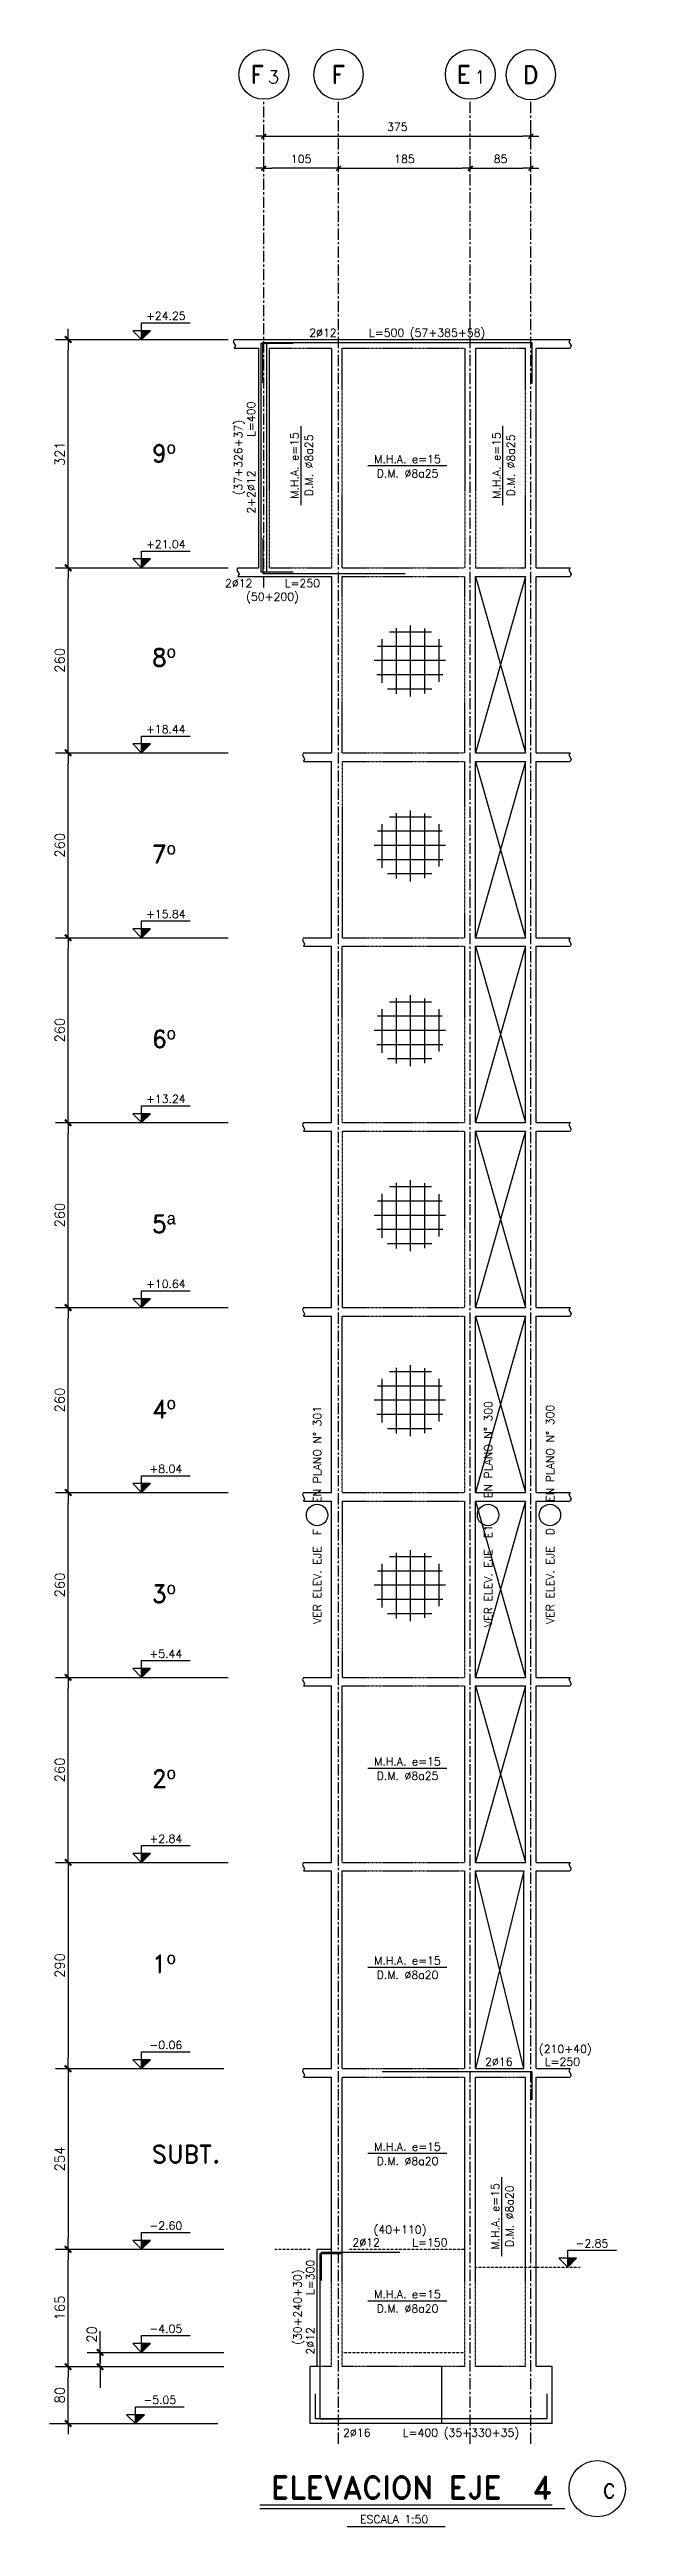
# Model space of a CAD drawing. Header units: millimetres. Extents: x 7459 to 12214, y -1151 to 2331.
# Drawn here: x 7459 to 8267, y -1151 to 2331 of the extents above; entities that cross this region are included whole.
import ezdxf
from ezdxf.enums import TextEntityAlignment as Align

# ---------------------------------------------------------------- set-up
doc = ezdxf.new("R2010")
doc.units = ezdxf.units.MM
doc.header["$LTSCALE"] = 0.5
doc.linetypes.add('CENTER', pattern=[50.8, 31.75, -6.35, 6.35, -6.35])
doc.linetypes.add('DASHED', pattern=[0.75, 0.5, -0.25])
for name, color, linetype in [('A-LINEA 015', 6, 'Continuous'), ('CONTORNOS', 3, 'Continuous'), ('COTAS', 5, 'Continuous'), ('COTAS1', 2, 'Continuous'), ('Cotas2', 1, 'Continuous'), ('EJES', 1, 'CENTER'), ('fe', 7, 'Continuous'), ('NIVELES', 3, 'Continuous'), ('RADIER', 1, 'DASHED'), ('SEGMENTOS1', 2, 'DASHED'), ('TEXTOS-SM', 3, 'Continuous'), ('TEXTOS1', 9, 'Continuous'), ('textos2', 2, 'Continuous'), ('VANOS', 1, 'Continuous')]:
    doc.layers.add(name, color=color, linetype=linetype)
doc.styles.add('ROMAND', font='romand')
doc.styles.add('ROMANS', font='romans')
doc.styles.add('ROMANS0', font='romans.shx')
doc.styles.add('SIETE50', font='ROMAND.SHX', dxfattribs={"height": 31.5})
doc.dimstyles.new('ING-50', dxfattribs={"dimscale": 5, "dimtxt": 2.25, "dimasz": 2.25, "dimexe": 3, "dimexo": 0, "dimgap": 1.5, "dimtad": 1, "dimdec": 1, "dimzin": 12, "dimdsep": 46, "dimtxsty": 'ROMANS', "dimblk1": 'TICK1', "dimblk2": 'TICK1', "dimsah": 1, "dimcen": 0.09, "dimclrd": 2, "dimclre": 1, "dimclrt": 3, "dimadec": 1, "dimazin": 3, "dimtfac": 1, "dimtdec": 1, "dimtix": 1, "dimtmove": 2, "dimatfit": 3, "dimfxl": 3, "dimtolj": 1, "dimtzin": 12, "dimarcsym": 0})
doc.dimstyles.new('ING50', dxfattribs={"dimscale": 50, "dimtxt": 0.27, "dimasz": 0.3, "dimexe": 0.2, "dimexo": 1, "dimgap": 0.1, "dimtad": 1, "dimzin": 12, "dimdsep": 46, "dimtxsty": 'ROMANS', "dimblk1": 'TICK1', "dimblk2": 'TICK1', "dimsah": 1, "dimcen": 0.09, "dimse1": 1, "dimse2": 1, "dimclrd": 2, "dimclre": 4, "dimclrt": 3, "dimadec": 0, "dimazin": 0, "dimtfac": 1, "dimtix": 1, "dimtmove": 2, "dimatfit": 3, "dimldrblk": 'TICK1', "dimfxl": 1, "dimtolj": 1, "dimtzin": 12, "dimarcsym": 0})

msp = doc.modelspace()

# ---------------------------------------------------------------- texts
at = {"color": 6, "style": 'SIETE50'}
for s, height, p in [('ELEVACION EJE  4', 31.5, (7769.629, -1111.915)), ('C', 20, (8235.595, -1111.042))]:
    msp.add_text(s, height=height, dxfattribs=at).set_placement(p)
at = {"color": 9, "style": 'ROMANS'}
msp.add_text('ESCALA 1:50', height=11.25, dxfattribs=at).set_placement((7942.648, -1146.475), align=Align.CENTER)
at = {"layer": 'fe', "color": 9, "style": 'ROMANS'}
for s, p in [('VER ELEV. EJE  F   EN PLANO N%%D 301', (7840.294, 117.731)), ('VER ELEV. EJE  E1   EN PLANO N%%D 300', (8080.42, 113.564)), ('VER ELEV. EJE  D   EN PLANO N%%D 300', (8167.176, 117.731))]:
    msp.add_text(s, height=11.25, rotation=90, dxfattribs=at).set_placement(p)
at = {"layer": 'TEXTOS-SM', "ltscale": 0.5, "style": 'ROMANS0'}
for s, rotation, p in [('2%%c12     L=500 (57+385+58)', 360, (7947.051, 1927.693)), ('2+2%%c12     L=400', 90, (7747.427, 1757.693)), ('(37+326+37)', 90, (7729.427, 1757.693)), ('2%%c12     L=250', 360, (7771.84, 1575.444)), ('(50+200)', 360, (7771.84, 1556.532)), ('(30+240+30)', 90, (7812.551, -842.707)), ('2%%c12     L=300', 90, (7830.551, -842.707)), ('2%%c16     L=400 (35+330+35)', 360, (7994.551, -1024.764))]:
    msp.add_text(s, height=11.25, rotation=rotation, dxfattribs=at).set_placement(p, align=Align.CENTER)
for s, p in [('(210+40)', (8182.93, -485.307)), ('2%%c16     L=250', (8137.045, -503.307)), ('(40+110)', (7950.89, -739.307)), ('2%%c12     L=150', (7950.89, -757.307))]:
    msp.add_text(s, height=11.25, dxfattribs=at).set_placement(p, align=Align.CENTER)
at = {"layer": 'TEXTOS1', "color": 9, "style": 'ROMANS'}
for s, p in [('M.H.A. e=15', (7808.282, 1746.677)), ('D.M. %%C8a25', (7828.445, 1746.832)), ('M.H.A. e=15', (8091.885, 1746.677)), ('D.M. %%C8a25', (8112.048, 1746.832)), ('M.H.A. e=15', (8090.158, -715.012)), ('D.M. %%C8a20', (8110.321, -714.857))]:
    msp.add_text(s, height=11.25, rotation=90, dxfattribs=at).set_placement(p, align=Align.CENTER)
for s, p in [('M.H.A. e=15', (7961.348, 1750.02)), ('D.M. %%C8a25', (7961.503, 1729.857)), ('M.H.A. e=15', (7961.348, -81.065)), ('D.M. %%C8a25', (7961.503, -101.228)), ('M.H.A. e=15', (7961.348, -361.04)), ('D.M. %%C8a20', (7961.503, -381.203)), ('M.H.A. e=15', (7961.348, -622.683)), ('D.M. %%C8a20', (7961.503, -642.846)), ('M.H.A. e=15', (7961.348, -830.104)), ('D.M. %%C8a20', (7961.503, -850.267))]:
    msp.add_text(s, height=11.25, dxfattribs=at).set_placement(p, align=Align.CENTER)
at = {"layer": 'textos2', "color": 5, "style": 'ROMAND'}
for s, p in [('9º', (7602.294, 1751.177)), ('8º', (7602.294, 1464.262)), ('7º', (7602.294, 1187.776)), ('6º', (7602.294, 927.776)), ('5ª', (7602.294, 667.776)), ('4º', (7602.294, 407.776)), ('3º', (7602.294, 147.776)), ('2º', (7602.294, -112.224)), ('1º', (7602.294, -372.224)), ('SUBT.', (7602.294, -639.974))]:
    msp.add_text(s, height=25, dxfattribs=at).set_placement(p)

# ---------------------------------------------------------------- blocks, each defined once
blk = doc.blocks.new('EJE-1')
at = {"color": 3, "linetype": 'Continuous'}
blk.add_circle((0, 0), 35, dxfattribs=at)
at = {"color": 5, "linetype": 'Continuous', "style": 'ROMAND'}
blk.add_attdef('0', text='', height=25, dxfattribs=at).set_placement((0.2, 0), align=Align.MIDDLE)
blk = doc.blocks.new('eje-3')
at = {"color": 3, "linetype": 'Continuous'}
blk.add_circle((0, 0), 35, dxfattribs=at)
at = {"color": 5, "linetype": 'Continuous', "style": 'ROMAND'}
for height, p in [(25, (-9.2, 0)), (18, (13.7, -3.6))]:
    blk.add_attdef('0', text='', height=height, dxfattribs=at).set_placement(p, align=Align.MIDDLE)
blk = doc.blocks.new('TICK1')
at = {"color": 2}
for points in [[(0, 0), (-1, 0)], [(0, 0), (1, 0)]]:
    blk.add_lwpolyline(points, dxfattribs=at)
at = {"color": 2, "const_width": 0.2}
blk.add_lwpolyline([(-0.3, -0.3), (0.3, 0.3)], dxfattribs=at)
blk = doc.blocks.new('*D50')
at = {"layer": 'COTAS1', "color": 2, "lineweight": -2}
blk.add_line((7484.8, -232.3), (7484.8, -492.3), dxfattribs=at)
at = {"layer": 'Defpoints', "color": 0}
for p in [(7496.4, -217.3), (7484.8, -507.3), (7496.4, -507.3)]:
    blk.add_point(p, dxfattribs=at)
at = {"layer": 'COTAS1', "color": 2, "lineweight": -2, "xscale": 15, "yscale": 15, "zscale": 15}
for p, rotation in [((7484.8, -217.3), 90), ((7484.8, -507.3), 270)]:
    blk.add_blockref('TICK1', p, dxfattribs=dict(at, rotation=rotation))
at = {"layer": 'COTAS1', "color": 3, "insert": (7473.1, -362.3), "char_height": 13.5, "attachment_point": 5, "rotation": 90, "style": 'ROMANS'}
blk.add_mtext('\\A1;290', dxfattribs=at)
blk = doc.blocks.new('nivel-el')
at = {"linetype": 'Continuous'}
blk.add_hatch(color=1, dxfattribs=at).paths.add_polyline_path([(0, 0), (12.5, 12.5), (0, 12.5)])
at = {"color": 3}
blk.add_lwpolyline([(0, 0), (12.5, 12.5), (0, 12.5), (-12.5, 12.5), (0, 0), (0, 12.5), (0, 23.6), (68.4, 23.6)], dxfattribs=at)
at = {"color": 3, "style": 'ROMANS'}
blk.add_attdef('%%P0.00', text='', height=11.2, dxfattribs=at).set_placement((34, 27.7), align=Align.CENTER)
blk = doc.blocks.new('*D51')
at = {"layer": 'COTAS1', "color": 2, "lineweight": -2}
blk.add_line((7484.8, -202.3), (7484.8, 27.7), dxfattribs=at)
at = {"layer": 'Defpoints', "color": 0}
for p in [(7484.8, 42.7), (7496.4, 42.7), (7496.4, -217.3)]:
    blk.add_point(p, dxfattribs=at)
at = {"layer": 'COTAS1', "color": 2, "lineweight": -2, "xscale": 15, "yscale": 15, "zscale": 15}
for p, rotation in [((7484.8, 42.7), 90), ((7484.8, -217.3), 270)]:
    blk.add_blockref('TICK1', p, dxfattribs=dict(at, rotation=rotation))
at = {"layer": 'COTAS1', "color": 3, "insert": (7473.1, -87.3), "char_height": 13.5, "attachment_point": 5, "rotation": 90, "style": 'ROMANS'}
blk.add_mtext('\\A1;260', dxfattribs=at)
blk = doc.blocks.new('*D52')
at = {"layer": 'COTAS1', "color": 2, "lineweight": -2}
blk.add_line((7484.8, 57.7), (7484.8, 287.7), dxfattribs=at)
at = {"layer": 'Defpoints', "color": 0}
for p in [(7484.8, 302.7), (7496.4, 302.7), (7496.4, 42.7)]:
    blk.add_point(p, dxfattribs=at)
at = {"layer": 'COTAS1', "color": 2, "lineweight": -2, "xscale": 15, "yscale": 15, "zscale": 15}
for p, rotation in [((7484.8, 302.7), 90), ((7484.8, 42.7), 270)]:
    blk.add_blockref('TICK1', p, dxfattribs=dict(at, rotation=rotation))
at = {"layer": 'COTAS1', "color": 3, "insert": (7473.1, 172.7), "char_height": 13.5, "attachment_point": 5, "rotation": 90, "style": 'ROMANS'}
blk.add_mtext('\\A1;260', dxfattribs=at)
blk = doc.blocks.new('*D53')
at = {"layer": 'COTAS1', "color": 2, "lineweight": -2}
blk.add_line((7484.8, 317.7), (7484.8, 547.7), dxfattribs=at)
at = {"layer": 'Defpoints', "color": 0}
for p in [(7484.8, 562.7), (7496.4, 562.7), (7496.4, 302.7)]:
    blk.add_point(p, dxfattribs=at)
at = {"layer": 'COTAS1', "color": 2, "lineweight": -2, "xscale": 15, "yscale": 15, "zscale": 15}
for p, rotation in [((7484.8, 562.7), 90), ((7484.8, 302.7), 270)]:
    blk.add_blockref('TICK1', p, dxfattribs=dict(at, rotation=rotation))
at = {"layer": 'COTAS1', "color": 3, "insert": (7473.1, 432.7), "char_height": 13.5, "attachment_point": 5, "rotation": 90, "style": 'ROMANS'}
blk.add_mtext('\\A1;260', dxfattribs=at)
blk = doc.blocks.new('*D54')
at = {"layer": 'COTAS1', "color": 2, "lineweight": -2}
blk.add_line((7484.8, 577.7), (7484.8, 807.7), dxfattribs=at)
at = {"layer": 'Defpoints', "color": 0}
for p in [(7484.8, 822.7), (7496.4, 822.7), (7496.4, 562.7)]:
    blk.add_point(p, dxfattribs=at)
at = {"layer": 'COTAS1', "color": 2, "lineweight": -2, "xscale": 15, "yscale": 15, "zscale": 15}
for p, rotation in [((7484.8, 822.7), 90), ((7484.8, 562.7), 270)]:
    blk.add_blockref('TICK1', p, dxfattribs=dict(at, rotation=rotation))
at = {"layer": 'COTAS1', "color": 3, "insert": (7473.1, 692.7), "char_height": 13.5, "attachment_point": 5, "rotation": 90, "style": 'ROMANS'}
blk.add_mtext('\\A1;260', dxfattribs=at)
blk = doc.blocks.new('*D55')
at = {"layer": 'COTAS1', "color": 2, "lineweight": -2}
blk.add_line((7484.8, 837.7), (7484.8, 1067.7), dxfattribs=at)
at = {"layer": 'Defpoints', "color": 0}
for p in [(7484.8, 1082.7), (7496.4, 1082.7), (7496.4, 822.7)]:
    blk.add_point(p, dxfattribs=at)
at = {"layer": 'COTAS1', "color": 2, "lineweight": -2, "xscale": 15, "yscale": 15, "zscale": 15}
for p, rotation in [((7484.8, 1082.7), 90), ((7484.8, 822.7), 270)]:
    blk.add_blockref('TICK1', p, dxfattribs=dict(at, rotation=rotation))
at = {"layer": 'COTAS1', "color": 3, "insert": (7473.1, 952.7), "char_height": 13.5, "attachment_point": 5, "rotation": 90, "style": 'ROMANS'}
blk.add_mtext('\\A1;260', dxfattribs=at)
blk = doc.blocks.new('*D56')
at = {"layer": 'COTAS1', "color": 2, "lineweight": -2}
blk.add_line((7484.8, 1097.7), (7484.8, 1327.7), dxfattribs=at)
at = {"layer": 'Defpoints', "color": 0}
for p in [(7484.8, 1342.7), (7496.4, 1342.7), (7496.4, 1082.7)]:
    blk.add_point(p, dxfattribs=at)
at = {"layer": 'COTAS1', "color": 2, "lineweight": -2, "xscale": 15, "yscale": 15, "zscale": 15}
for p, rotation in [((7484.8, 1342.7), 90), ((7484.8, 1082.7), 270)]:
    blk.add_blockref('TICK1', p, dxfattribs=dict(at, rotation=rotation))
at = {"layer": 'COTAS1', "color": 3, "insert": (7473.1, 1212.7), "char_height": 13.5, "attachment_point": 5, "rotation": 90, "style": 'ROMANS'}
blk.add_mtext('\\A1;260', dxfattribs=at)
blk = doc.blocks.new('*D57')
at = {"layer": 'COTAS1', "color": 2, "lineweight": -2}
blk.add_line((7484.8, -522.3), (7484.8, -746.3), dxfattribs=at)
at = {"layer": 'Defpoints', "color": 0}
for p in [(7496.4, -507.3), (7484.8, -761.3), (7496.4, -761.3)]:
    blk.add_point(p, dxfattribs=at)
at = {"layer": 'COTAS1', "color": 2, "lineweight": -2, "xscale": 15, "yscale": 15, "zscale": 15}
for p, rotation in [((7484.8, -507.3), 90), ((7484.8, -761.3), 270)]:
    blk.add_blockref('TICK1', p, dxfattribs=dict(at, rotation=rotation))
at = {"layer": 'COTAS1', "color": 3, "insert": (7473.1, -634.3), "char_height": 13.5, "attachment_point": 5, "rotation": 90, "style": 'ROMANS'}
blk.add_mtext('\\A1;254', dxfattribs=at)
blk = doc.blocks.new('*D58')
at = {"layer": 'COTAS', "color": 1, "lineweight": -2}
for p, q in [((7759.6, 2205), (7759.6, 2224.5)), ((8134.6, 2205), (8134.6, 2224.5))]:
    blk.add_line(p, q, dxfattribs=at)
at = {"layer": 'COTAS', "color": 2, "lineweight": -2}
blk.add_line((7770.8, 2209.5), (8123.3, 2209.5), dxfattribs=at)
at = {"layer": 'Defpoints', "color": 0}
for p in [(7759.6, 2205), (8134.6, 2209.5), (8134.6, 2205)]:
    blk.add_point(p, dxfattribs=at)
at = {"layer": 'COTAS', "color": 2, "lineweight": -2, "xscale": 11.25, "yscale": 11.25, "zscale": 11.25, "rotation": 180}
blk.add_blockref('TICK1', (7759.6, 2209.5), dxfattribs=at)
at = {"layer": 'COTAS', "color": 2, "lineweight": -2, "xscale": 11.25, "yscale": 11.25, "zscale": 11.25}
blk.add_blockref('TICK1', (8134.6, 2209.5), dxfattribs=at)
at = {"layer": 'COTAS', "color": 3, "insert": (7947.1, 2222.6), "char_height": 11.25, "attachment_point": 5, "style": 'ROMANS'}
blk.add_mtext('\\A1;375', dxfattribs=at)
blk = doc.blocks.new('*D59')
at = {"layer": 'COTAS', "color": 1, "lineweight": -2}
for p, q in [((7864.6, 2160), (7864.6, 2179.5)), ((8049.6, 2160), (8049.6, 2179.5))]:
    blk.add_line(p, q, dxfattribs=at)
at = {"layer": 'COTAS', "color": 2, "lineweight": -2}
blk.add_line((7875.8, 2164.5), (8038.3, 2164.5), dxfattribs=at)
at = {"layer": 'Defpoints', "color": 0}
for p in [(7864.6, 2160), (8049.6, 2164.5), (8049.6, 2160)]:
    blk.add_point(p, dxfattribs=at)
at = {"layer": 'COTAS', "color": 2, "lineweight": -2, "xscale": 11.25, "yscale": 11.25, "zscale": 11.25, "rotation": 180}
blk.add_blockref('TICK1', (7864.6, 2164.5), dxfattribs=at)
at = {"layer": 'COTAS', "color": 2, "lineweight": -2, "xscale": 11.25, "yscale": 11.25, "zscale": 11.25}
blk.add_blockref('TICK1', (8049.6, 2164.5), dxfattribs=at)
at = {"layer": 'COTAS', "color": 3, "insert": (7957.1, 2177.6), "char_height": 11.25, "attachment_point": 5, "style": 'ROMANS'}
blk.add_mtext('\\A1;185', dxfattribs=at)
blk = doc.blocks.new('*D60')
at = {"layer": 'COTAS', "color": 1, "lineweight": -2}
for p, q in [((8049.6, 2160), (8049.6, 2179.5)), ((8134.6, 2160), (8134.6, 2179.5))]:
    blk.add_line(p, q, dxfattribs=at)
at = {"layer": 'COTAS', "color": 2, "lineweight": -2}
blk.add_line((8060.8, 2164.5), (8123.3, 2164.5), dxfattribs=at)
at = {"layer": 'Defpoints', "color": 0}
for p in [(8049.6, 2160), (8134.6, 2164.5), (8134.6, 2160)]:
    blk.add_point(p, dxfattribs=at)
at = {"layer": 'COTAS', "color": 2, "lineweight": -2, "xscale": 11.25, "yscale": 11.25, "zscale": 11.25, "rotation": 180}
blk.add_blockref('TICK1', (8049.6, 2164.5), dxfattribs=at)
at = {"layer": 'COTAS', "color": 2, "lineweight": -2, "xscale": 11.25, "yscale": 11.25, "zscale": 11.25}
blk.add_blockref('TICK1', (8134.6, 2164.5), dxfattribs=at)
at = {"layer": 'COTAS', "color": 3, "insert": (8092.1, 2177.6), "char_height": 11.25, "attachment_point": 5, "style": 'ROMANS'}
blk.add_mtext('\\A1;85', dxfattribs=at)
blk = doc.blocks.new('*D61')
at = {"layer": 'COTAS1', "color": 2, "lineweight": -2}
blk.add_line((7484.8, -911.3), (7484.8, -776.3), dxfattribs=at)
at = {"layer": 'Defpoints', "color": 0}
for p in [(7484.8, -761.3), (7496.4, -761.3), (7496.4, -926.3)]:
    blk.add_point(p, dxfattribs=at)
at = {"layer": 'COTAS1', "color": 2, "lineweight": -2, "xscale": 15, "yscale": 15, "zscale": 15}
for p, rotation in [((7484.8, -761.3), 90), ((7484.8, -926.3), 270)]:
    blk.add_blockref('TICK1', p, dxfattribs=dict(at, rotation=rotation))
at = {"layer": 'COTAS1', "color": 3, "insert": (7473.1, -843.8), "char_height": 13.5, "attachment_point": 5, "rotation": 90, "style": 'ROMANS'}
blk.add_mtext('\\A1;165', dxfattribs=at)
blk = doc.blocks.new('*D62')
at = {"layer": 'COTAS1', "color": 2, "lineweight": -2}
blk.add_line((7484.8, -991.3), (7484.8, -941.3), dxfattribs=at)
at = {"layer": 'Defpoints', "color": 0}
for p in [(7484.8, -926.3), (7496.4, -926.3), (7496.4, -1006.3)]:
    blk.add_point(p, dxfattribs=at)
at = {"layer": 'COTAS1', "color": 2, "lineweight": -2, "xscale": 15, "yscale": 15, "zscale": 15}
for p, rotation in [((7484.8, -926.3), 90), ((7484.8, -1006.3), 270)]:
    blk.add_blockref('TICK1', p, dxfattribs=dict(at, rotation=rotation))
at = {"layer": 'COTAS1', "color": 3, "insert": (7473.1, -966.3), "char_height": 13.5, "attachment_point": 5, "rotation": 90, "style": 'ROMANS'}
blk.add_mtext('\\A1;80', dxfattribs=at)
blk = doc.blocks.new('*D63')
at = {"layer": 'COTAS1', "color": 2, "lineweight": -2}
for p, q in [((7529.8, -891.3), (7529.8, -876.3)), ((7529.8, -926.3), (7529.8, -906.3)), ((7529.8, -941.3), (7529.8, -956.3))]:
    blk.add_line(p, q, dxfattribs=at)
at = {"layer": 'Defpoints', "color": 0}
for p in [(7529.8, -906.3), (7541.4, -906.3), (7541.4, -926.3)]:
    blk.add_point(p, dxfattribs=at)
at = {"layer": 'COTAS1', "color": 2, "lineweight": -2, "xscale": 15, "yscale": 15, "zscale": 15}
for p, rotation in [((7529.8, -906.3), 270), ((7529.8, -926.3), 90)]:
    blk.add_blockref('TICK1', p, dxfattribs=dict(at, rotation=rotation))
at = {"layer": 'COTAS1', "color": 3, "insert": (7518.1, -881), "char_height": 13.5, "attachment_point": 5, "rotation": 90, "style": 'ROMANS'}
blk.add_mtext('\\A1;20', dxfattribs=at)
blk = doc.blocks.new('malla-1')
at = {"color": 1}
for p, q in [((-29.3, 40), (29.7, 40)), ((-20, 45.1), (-20, -47)), ((0, 49), (0, -50.9)), ((20, 44.6), (20, -46.5)), ((-50.6, 0), (49.4, 0)), ((-46, 20), (44.8, 20)), ((-40, 29.7), (-40, -31.8)), ((40, 29.6), (40, -30.1)), ((-46.9, -20), (45.6, -20)), ((-31.8, -40), (30.2, -40))]:
    blk.add_line(p, q, dxfattribs=at)
blk = doc.blocks.new('*D83')
at = {"layer": 'COTAS1', "color": 2, "lineweight": -2}
blk.add_line((7484.8, 1357.7), (7484.8, 1587.7), dxfattribs=at)
at = {"layer": 'Defpoints', "color": 0}
for p in [(7484.8, 1602.7), (7496.4, 1602.7), (7496.4, 1342.7)]:
    blk.add_point(p, dxfattribs=at)
at = {"layer": 'COTAS1', "color": 2, "lineweight": -2, "xscale": 15, "yscale": 15, "zscale": 15}
for p, rotation in [((7484.8, 1602.7), 90), ((7484.8, 1342.7), 270)]:
    blk.add_blockref('TICK1', p, dxfattribs=dict(at, rotation=rotation))
at = {"layer": 'COTAS1', "color": 3, "insert": (7473.1, 1472.7), "char_height": 13.5, "attachment_point": 5, "rotation": 90, "style": 'ROMANS'}
blk.add_mtext('\\A1;260', dxfattribs=at)
blk = doc.blocks.new('*D84')
at = {"layer": 'COTAS1', "color": 2, "lineweight": -2}
blk.add_line((7484.8, 1617.7), (7484.8, 1908.7), dxfattribs=at)
at = {"layer": 'Defpoints', "color": 0}
for p in [(7484.8, 1923.7), (7496.4, 1923.7), (7496.4, 1602.7)]:
    blk.add_point(p, dxfattribs=at)
at = {"layer": 'COTAS1', "color": 2, "lineweight": -2, "xscale": 15, "yscale": 15, "zscale": 15}
for p, rotation in [((7484.8, 1923.7), 90), ((7484.8, 1602.7), 270)]:
    blk.add_blockref('TICK1', p, dxfattribs=dict(at, rotation=rotation))
at = {"layer": 'COTAS1', "color": 3, "insert": (7473.1, 1763.2), "char_height": 13.5, "attachment_point": 5, "rotation": 90, "style": 'ROMANS'}
blk.add_mtext('\\A1;321', dxfattribs=at)
blk = doc.blocks.new('*D85')
at = {"layer": 'COTAS', "color": 1, "lineweight": -2}
for p, q in [((7759.6, 2160), (7759.6, 2179.5)), ((7864.6, 2160), (7864.6, 2179.5))]:
    blk.add_line(p, q, dxfattribs=at)
at = {"layer": 'COTAS', "color": 2, "lineweight": -2}
blk.add_line((7853.3, 2164.5), (7770.8, 2164.5), dxfattribs=at)
at = {"layer": 'Defpoints', "color": 0}
for p in [(7759.6, 2164.5), (7759.6, 2160), (7864.6, 2160)]:
    blk.add_point(p, dxfattribs=at)
at = {"layer": 'COTAS', "color": 2, "lineweight": -2, "xscale": 11.25, "yscale": 11.25, "zscale": 11.25, "rotation": 180}
blk.add_blockref('TICK1', (7759.6, 2164.5), dxfattribs=at)
at = {"layer": 'COTAS', "color": 2, "lineweight": -2, "xscale": 11.25, "yscale": 11.25, "zscale": 11.25}
blk.add_blockref('TICK1', (7864.6, 2164.5), dxfattribs=at)
at = {"layer": 'COTAS', "color": 3, "insert": (7812.1, 2177.6), "char_height": 11.25, "attachment_point": 5, "style": 'ROMANS'}
blk.add_mtext('\\A1;105', dxfattribs=at)

# ---------------------------------------------------------------- dimensions: what is measured, and where the dimension line sits
at = {"layer": 'COTAS'}
for base, p1, p2, picture, middle in [((8134.551, 2209.46), (7759.551, 2204.96), (8134.551, 2204.96), '*D58', (7947.051, 2222.585)), ((8049.551, 2164.46), (7864.551, 2159.96), (8049.551, 2159.96), '*D59', (7957.051, 2177.585)), ((8134.551, 2164.46), (8049.551, 2159.96), (8134.551, 2159.96), '*D60', (8092.051, 2177.585))]:
    dim = msp.add_linear_dim(base=base, p1=p1, p2=p2, dimstyle='ING-50', dxfattribs=at)
    dim.commit()
    dim.dimension.update_dxf_attribs({"geometry": picture, "text_midpoint": middle})
dim = msp.add_linear_dim(base=(7759.551, 2164.46), p1=(7864.551, 2159.96), p2=(7759.551, 2159.96), angle=180, dimstyle='ING-50', dxfattribs=at)
dim.commit()
dim.dimension.update_dxf_attribs({"geometry": '*D85', "text_midpoint": (7812.051, 2177.585)})
at = {"layer": 'COTAS1'}
for base, p1, p2, angle, picture, middle in [((7484.807, 1923.693), (7496.446, 1602.694), (7496.446, 1923.693), 270, '*D84', (7473.057, 1763.194)), ((7484.807, 1602.694), (7496.446, 1342.693), (7496.446, 1602.694), 270, '*D83', (7473.057, 1472.694)), ((7484.807, 1342.693), (7496.446, 1082.693), (7496.446, 1342.693), 270, '*D56', (7473.057, 1212.693)), ((7484.807, 1082.693), (7496.446, 822.693), (7496.446, 1082.693), 270, '*D55', (7473.057, 952.693)), ((7484.807, 822.693), (7496.446, 562.693), (7496.446, 822.693), 270, '*D54', (7473.057, 692.693)), ((7484.807, 562.693), (7496.446, 302.693), (7496.446, 562.693), 270, '*D53', (7473.057, 432.693)), ((7484.807, 302.693), (7496.446, 42.693), (7496.446, 302.693), 270, '*D52', (7473.057, 172.693)), ((7484.807, 42.693), (7496.446, -217.307), (7496.446, 42.693), 270, '*D51', (7473.057, -87.307)), ((7484.807, -507.307), (7496.446, -217.307), (7496.446, -507.307), 90, '*D50', (7473.057, -362.307)), ((7484.807, -761.307), (7496.446, -507.307), (7496.446, -761.307), 90, '*D57', (7473.057, -634.307)), ((7484.807, -761.307), (7496.446, -926.307), (7496.446, -761.307), 270, '*D61', (7473.057, -843.807)), ((7484.807, -926.307), (7496.446, -1006.307), (7496.446, -926.307), 270, '*D62', (7473.057, -966.307))]:
    dim = msp.add_linear_dim(base=base, p1=p1, p2=p2, angle=angle, dimstyle='ING50', dxfattribs=at)
    dim.commit()
    dim.dimension.update_dxf_attribs({"geometry": picture, "text_midpoint": middle})
dim = msp.add_linear_dim(base=(7529.807, -906.307), p1=(7541.446, -926.307), p2=(7541.446, -906.307), angle=270, dimstyle='ING50', dxfattribs=at)
dim.commit()
dim.dimension.update_dxf_attribs({"geometry": '*D63', "text_midpoint": (7518.057, -881.04), "dimtype": 160})

# ---------------------------------------------------------------- linework, layer by layer
at = {"color": 6}
for p, q in [((7754.237, -1120.498), (8164.556, -1120.498)), ((7754.237, -1125.498), (8182.519, -1125.498))]:
    msp.add_line(p, q, dxfattribs=at)
at = {"color": 3}
msp.add_line((7876.441, -1150.977), (8014.299, -1150.977), dxfattribs=at)
msp.add_circle((8227.789, -1097.94), 39.57, dxfattribs=at)
at = {"layer": 'CONTORNOS', "color": 2, "ltscale": 0.5}
for p, q in [((7718.174, 1923.693), (7716.674, 1920.693)), ((7716.674, 1920.693), (7719.674, 1914.693)), ((8189.658, 1923.693), (8188.158, 1920.693)), ((8188.158, 1920.693), (8191.158, 1914.693)), ((7719.674, 1914.693), (7718.174, 1911.693)), ((8191.158, 1914.693), (8189.658, 1911.693)), ((7723.339, 1602.694), (7721.839, 1599.694)), ((8189.658, 1602.694), (8188.158, 1599.694)), ((7721.839, 1599.694), (7724.839, 1593.694)), ((7724.839, 1593.694), (7723.339, 1590.694)), ((8188.158, 1599.694), (8191.158, 1593.694)), ((8191.158, 1593.694), (8189.658, 1590.694)), ((7815.219, 1342.693), (7813.719, 1339.693)), ((7813.719, 1339.693), (7816.719, 1333.693)), ((7816.719, 1333.693), (7815.219, 1330.693)), ((8189.658, 1342.693), (8188.158, 1339.693)), ((8188.158, 1339.693), (8191.158, 1333.693)), ((8191.158, 1333.693), (8189.658, 1330.693)), ((7815.219, 1082.693), (7813.719, 1079.693)), ((7813.719, 1079.693), (7816.719, 1073.693)), ((8189.658, 1082.693), (8188.158, 1079.693)), ((8188.158, 1079.693), (8191.158, 1073.693)), ((7816.719, 1073.693), (7815.219, 1070.693)), ((8191.158, 1073.693), (8189.658, 1070.693)), ((7815.219, 822.693), (7813.719, 819.693)), ((7813.719, 819.693), (7816.719, 813.693)), ((7816.719, 813.693), (7815.219, 810.693)), ((8189.658, 822.693), (8188.158, 819.693)), ((8188.158, 819.693), (8191.158, 813.693)), ((8191.158, 813.693), (8189.658, 810.693)), ((7815.219, 562.693), (7813.719, 559.693)), ((7813.719, 559.693), (7816.719, 553.693)), ((8189.658, 562.693), (8188.158, 559.693)), ((8188.158, 559.693), (8191.158, 553.693)), ((7816.719, 553.693), (7815.219, 550.693)), ((8191.158, 553.693), (8189.658, 550.693)), ((7815.219, 302.693), (7813.719, 299.693)), ((7813.719, 299.693), (7816.719, 293.693)), ((7816.719, 293.693), (7815.219, 290.693)), ((8189.658, 302.693), (8188.158, 299.693)), ((8188.158, 299.693), (8191.158, 293.693)), ((8191.158, 293.693), (8189.658, 290.693)), ((7815.219, 42.693), (7813.719, 39.693)), ((7813.719, 39.693), (7816.719, 33.693)), ((8189.658, 42.693), (8188.158, 39.693)), ((8188.158, 39.693), (8191.158, 33.693)), ((7816.719, 33.693), (7815.219, 30.693)), ((8191.158, 33.693), (8189.658, 30.693)), ((7815.219, -217.307), (7813.719, -220.307)), ((7813.719, -220.307), (7816.719, -226.307)), ((7816.719, -226.307), (7815.219, -229.307)), ((8189.658, -217.307), (8188.158, -220.307)), ((8188.158, -220.307), (8191.158, -226.307)), ((8191.158, -226.307), (8189.658, -229.307)), ((7815.219, -507.307), (7813.719, -510.307)), ((7813.719, -510.307), (7816.719, -516.307)), ((7816.719, -516.307), (7815.219, -519.307)), ((8189.658, -507.307), (8188.158, -510.307)), ((8188.158, -510.307), (8191.158, -516.307)), ((8191.158, -516.307), (8189.658, -519.307))]:
    msp.add_line(p, q, dxfattribs=at)
at = {"layer": 'CONTORNOS', "ltscale": 0.5}
for p, q in [((7718.174, 1923.693), (8189.658, 1923.693)), ((7718.174, 1911.693), (7752.051, 1911.693)), ((7752.051, 1911.693), (7752.051, 1602.694)), ((8142.051, 1602.694), (8142.051, 1911.693)), ((8142.051, 1911.693), (8189.658, 1911.693)), ((7723.339, 1602.694), (7752.051, 1602.694)), ((8142.051, 1602.694), (8189.658, 1602.694)), ((7723.339, 1590.694), (7854.551, 1590.694)), ((7854.551, 1590.694), (7854.551, 1342.693)), ((8057.051, 1590.694), (8127.051, 1590.694)), ((8057.051, 1342.693), (8057.051, 1590.694)), ((8127.051, 1342.693), (8127.051, 1590.694)), ((8142.051, 1590.694), (8189.658, 1590.694)), ((8142.051, 1342.693), (8142.051, 1590.694)), ((7815.219, 1342.693), (7854.551, 1342.693)), ((7815.219, 1330.693), (7854.551, 1330.693)), ((7854.551, 1082.693), (7854.551, 1330.693)), ((8057.051, 1342.693), (8127.051, 1342.693)), ((8057.051, 1330.693), (8127.051, 1330.693)), ((8057.051, 1082.693), (8057.051, 1330.693)), ((8127.051, 1082.693), (8127.051, 1330.693)), ((8142.051, 1342.693), (8189.658, 1342.693)), ((8142.051, 1330.693), (8189.658, 1330.693)), ((8142.051, 1082.693), (8142.051, 1330.693)), ((7815.219, 1082.693), (7854.551, 1082.693)), ((8057.051, 1082.693), (8127.051, 1082.693)), ((8142.051, 1082.693), (8189.658, 1082.693)), ((7815.219, 1070.693), (7854.551, 1070.693)), ((7854.551, 822.693), (7854.551, 1070.693)), ((8057.051, 1070.693), (8127.051, 1070.693)), ((8057.051, 822.693), (8057.051, 1070.693)), ((8127.051, 822.693), (8127.051, 1070.693)), ((8142.051, 1070.693), (8189.658, 1070.693)), ((8142.051, 822.693), (8142.051, 1070.693)), ((7815.219, 822.693), (7854.551, 822.693)), ((7815.219, 810.693), (7854.551, 810.693)), ((7854.551, 562.693), (7854.551, 810.693)), ((8057.051, 822.693), (8127.051, 822.693)), ((8057.051, 810.693), (8127.051, 810.693)), ((8057.051, 562.693), (8057.051, 810.693)), ((8127.051, 562.693), (8127.051, 810.693)), ((8142.051, 822.693), (8189.658, 822.693)), ((8142.051, 810.693), (8189.658, 810.693)), ((8142.051, 562.693), (8142.051, 810.693)), ((7815.219, 562.693), (7854.551, 562.693)), ((8057.051, 562.693), (8127.051, 562.693)), ((8142.051, 562.693), (8189.658, 562.693)), ((7815.219, 550.693), (7854.551, 550.693)), ((7854.551, 302.693), (7854.551, 550.693)), ((8057.051, 550.693), (8127.051, 550.693)), ((8057.051, 302.693), (8057.051, 550.693)), ((8127.051, 302.693), (8127.051, 550.693)), ((8142.051, 550.693), (8189.658, 550.693)), ((8142.051, 302.693), (8142.051, 550.693)), ((7815.219, 302.693), (7854.551, 302.693)), ((7815.219, 290.693), (7854.551, 290.693)), ((7854.551, 42.693), (7854.551, 290.693)), ((8057.051, 302.693), (8127.051, 302.693)), ((8057.051, 290.693), (8127.051, 290.693)), ((8057.051, 42.693), (8057.051, 290.693)), ((8127.051, 42.693), (8127.051, 290.693)), ((8142.051, 302.693), (8189.658, 302.693)), ((8142.051, 290.693), (8189.658, 290.693)), ((8142.051, 42.693), (8142.051, 290.693)), ((7815.219, 42.693), (7854.551, 42.693)), ((8057.051, 42.693), (8127.051, 42.693)), ((8142.051, 42.693), (8189.658, 42.693)), ((7815.219, 30.693), (7854.551, 30.693)), ((7854.551, -217.307), (7854.551, 30.693)), ((8057.051, -217.307), (8057.051, 30.693)), ((8057.051, 30.693), (8127.051, 30.693)), ((8127.051, -217.307), (8127.051, 30.693)), ((8142.051, 30.693), (8189.658, 30.693)), ((8142.051, -217.307), (8142.051, 30.693)), ((7815.219, -217.307), (7854.551, -217.307)), ((7815.219, -229.307), (7854.551, -229.307)), ((7854.551, -507.307), (7854.551, -229.307)), ((8057.051, -217.307), (8127.051, -217.307)), ((8057.051, -507.307), (8057.051, -229.307)), ((8057.051, -229.307), (8124.551, -229.307)), ((8124.551, -507.307), (8124.551, -229.307)), ((8142.051, -217.307), (8189.658, -217.307)), ((8142.051, -507.307), (8142.051, -229.307)), ((8142.051, -229.307), (8189.658, -229.307)), ((7815.219, -507.307), (7854.551, -507.307)), ((7815.219, -519.307), (7854.551, -519.307)), ((7854.551, -761.307), (7854.551, -519.307)), ((8057.051, -507.307), (8124.551, -507.307)), ((8142.051, -507.307), (8189.658, -507.307)), ((8142.051, -926.307), (8142.051, -519.307)), ((8142.051, -519.307), (8189.658, -519.307)), ((7834.551, -926.307), (7834.551, -761.307)), ((7834.551, -761.307), (7854.551, -761.307)), ((7824.551, -1006.307), (7824.551, -926.307)), ((7834.551, -926.307), (7824.551, -926.307)), ((8164.551, -926.307), (8142.051, -926.307)), ((8164.551, -1006.307), (8164.551, -926.307)), ((8164.551, -1006.307), (7824.551, -1006.307))]:
    msp.add_line(p, q, dxfattribs=at)
at = {"layer": 'Cotas2'}
for p, q in [((7467.348, 1923.693), (7709.379, 1923.693)), ((7467.348, 1602.694), (7709.379, 1602.694)), ((7467.348, 1342.693), (7709.379, 1342.693)), ((7467.348, 1082.693), (7709.379, 1082.693)), ((7467.348, 822.693), (7709.379, 822.693)), ((7467.348, 562.693), (7709.379, 562.693)), ((7467.348, 302.693), (7709.379, 302.693)), ((7467.348, 42.693), (7709.379, 42.693)), ((7467.348, -217.307), (7709.379, -217.307)), ((7467.348, -507.307), (7703.549, -507.307)), ((7467.348, -761.307), (7703.549, -761.307)), ((7467.348, -926.307), (7703.549, -926.307)), ((7511.432, -906.307), (7703.549, -906.307)), ((7458.836, -1006.307), (7695.037, -1006.307))]:
    msp.add_line(p, q, dxfattribs=at)
at = {"layer": 'EJES'}
for p, q in [((7759.551, 1575.312), (7759.551, 2259.829)), ((7864.551, -1034.766), (7864.551, 2259.829)), ((8049.551, -1034.766), (8049.551, 2259.46)), ((8134.551, -1034.766), (8134.551, 2259.46))]:
    msp.add_line(p, q, dxfattribs=at)
at = {"layer": 'fe', "ltscale": 0.5}
for points in [[(7793.051, 1596.693), (7756.051, 1596.693), (7756.051, 1918.693), (7793.051, 1918.693)], [(7758.051, 1862.693), (7758.051, 1919.693), (8136.051, 1919.693), (8136.051, 1861.693)], [(7801.051, 1596.693), (7764.051, 1596.693), (7764.051, 1918.693), (7801.051, 1918.693)], [(7758.051, 1644.694), (7758.051, 1594.694), (7958.051, 1594.694)], [(7926.051, -511.307), (8136.051, -511.307), (8136.051, -551.307)], [(7840.551, -805.307), (7840.551, -765.307), (7950.551, -765.307)], [(7868.551, -1000.307), (7838.551, -1000.307), (7838.551, -767.307), (7868.551, -767.307)], [(7831.551, -964.307), (7831.551, -999.307), (8157.551, -999.307), (8157.551, -964.307)]]:
    msp.add_lwpolyline(points, dxfattribs=at)
at = {"layer": 'fe', "color": 2}
for centre in [(7834.452, 271.047), (8074.578, 271.047), (8161.334, 271.047)]:
    msp.add_circle(centre, 15.07, dxfattribs=at)
at = {"layer": 'RADIER', "ltscale": 0.5}
for p, q in [((7775.311, -761.307), (7824.542, -761.307)), ((7879.043, -761.307), (8042.051, -761.307)), ((8057.051, -786.307), (8203.623, -786.307)), ((7869.551, -906.307), (8042.051, -906.307))]:
    msp.add_line(p, q, dxfattribs=at)
at = {"layer": 'SEGMENTOS1'}
for p, q in [((7767.051, 1911.693), (7767.051, 1602.694)), ((7767.051, 1911.693), (7854.551, 1911.693)), ((7854.551, 1911.693), (7854.551, 1602.694)), ((7869.551, 1602.694), (7869.551, 1911.693)), ((7869.551, 1911.693), (8042.051, 1911.693)), ((8042.051, 1911.693), (8042.051, 1602.694)), ((8057.051, 1911.693), (8057.051, 1602.694)), ((8057.051, 1911.693), (8127.051, 1911.693)), ((8127.051, 1602.694), (8127.051, 1911.693)), ((7767.051, 1602.694), (7854.551, 1602.694)), ((7869.551, 1602.694), (8042.051, 1602.694)), ((8057.051, 1602.694), (8127.051, 1602.694)), ((7869.551, 1342.693), (7869.551, 1590.694)), ((7869.551, 1590.694), (8042.051, 1590.694)), ((8042.051, 1342.693), (8042.051, 1590.694)), ((7869.551, 1342.693), (8042.051, 1342.693)), ((7869.551, 1330.693), (8042.051, 1330.693)), ((7869.551, 1330.693), (7869.551, 1082.693)), ((8042.051, 1082.693), (8042.051, 1330.693)), ((7869.551, 1082.693), (8042.051, 1082.693)), ((7869.551, 1070.693), (8042.051, 1070.693)), ((7869.551, 822.693), (7869.551, 1070.693)), ((8042.051, 822.693), (8042.051, 1070.693)), ((7869.551, 822.693), (8042.051, 822.693)), ((7869.551, 810.693), (8042.051, 810.693)), ((7869.551, 810.693), (7869.551, 562.693)), ((8042.051, 562.693), (8042.051, 810.693)), ((7869.551, 562.693), (8042.051, 562.693)), ((7869.551, 550.693), (8042.051, 550.693)), ((7869.551, 302.693), (7869.551, 550.693)), ((8042.051, 302.693), (8042.051, 550.693)), ((7869.551, 302.693), (8042.051, 302.693)), ((7869.551, 290.693), (8042.051, 290.693)), ((7869.551, 290.693), (7869.551, 42.693)), ((8042.051, 42.693), (8042.051, 290.693)), ((7869.551, 42.693), (8042.051, 42.693)), ((7869.551, -217.307), (7869.551, 30.693)), ((7869.551, 30.693), (8042.051, 30.693)), ((8042.051, -217.307), (8042.051, 30.693)), ((7869.551, -217.307), (8042.051, -217.307)), ((7869.551, -229.307), (8042.051, -229.307)), ((7869.551, -507.307), (7869.551, -229.307)), ((8042.051, -507.307), (8042.051, -229.307)), ((7869.551, -507.307), (8042.051, -507.307)), ((7869.551, -519.307), (8042.051, -519.307)), ((7869.551, -926.307), (7869.551, -519.307)), ((8042.051, -926.307), (8042.051, -519.307)), ((8057.051, -926.307), (8057.051, -519.307)), ((8057.051, -519.307), (8127.051, -519.307)), ((8127.051, -926.307), (8127.051, -519.307)), ((7854.551, -926.307), (7854.551, -761.307)), ((7854.551, -926.307), (7834.551, -926.307)), ((8042.051, -926.307), (7869.551, -926.307)), ((8009.551, -1006.307), (8009.551, -926.307)), ((8127.051, -926.307), (8057.051, -926.307))]:
    msp.add_line(p, q, dxfattribs=at)
at = {"layer": 'TEXTOS1', "color": 5}
for p, q in [((7811.882, 1690.818), (7811.882, 1802.023)), ((8095.486, 1690.818), (8095.486, 1802.023)), ((7905.489, 1746.42), (8016.694, 1746.42)), ((7905.489, -84.665), (8016.694, -84.665)), ((7905.489, -364.64), (8016.694, -364.64)), ((7905.489, -626.283), (8016.694, -626.283)), ((8093.758, -770.871), (8093.758, -659.666)), ((7905.489, -833.704), (8016.694, -833.704))]:
    msp.add_line(p, q, dxfattribs=at)
at = {"layer": 'VANOS', "ltscale": 0.5}
for p, q in [((8127.051, 1590.694), (8057.051, 1342.693)), ((8057.051, 1590.694), (8127.051, 1342.693)), ((8127.051, 1330.693), (8057.051, 1082.693)), ((8057.051, 1330.693), (8127.051, 1082.693)), ((8127.051, 1070.693), (8057.051, 822.693)), ((8057.051, 1070.693), (8127.051, 822.693)), ((8127.051, 810.693), (8057.051, 562.693)), ((8057.051, 810.693), (8127.051, 562.693)), ((8127.051, 550.693), (8057.051, 302.693)), ((8057.051, 550.693), (8127.051, 302.693)), ((8127.051, 290.693), (8057.051, 42.693)), ((8057.051, 290.693), (8127.051, 42.693)), ((8127.051, 30.693), (8057.051, -217.307)), ((8057.051, 30.693), (8127.051, -217.307)), ((8124.551, -507.307), (8057.051, -229.307)), ((8124.551, -229.307), (8057.051, -507.307))]:
    msp.add_line(p, q, dxfattribs=at)

# ---------------------------------------------------------------- block references
at = {"layer": 'A-LINEA 015', "ltscale": 0.5}
ref = msp.add_blockref('eje-3', (7759.551, 2296.461), dxfattribs=at)
ref.add_attrib('0', 'F', dxfattribs={"layer": '0', "color": 5, "linetype": 'Continuous', "height": 25, "style": 'ROMAND'}).set_placement((7750.36, 2296.461), align=Align.MIDDLE)
ref.add_attrib('0', '3', dxfattribs={"layer": '0', "color": 5, "linetype": 'Continuous', "height": 18, "style": 'ROMAND'}).set_placement((7773.237, 2292.878), align=Align.MIDDLE)
ref = msp.add_blockref('EJE-1', (7864.551, 2296.461), dxfattribs=dict(at, xscale=-1))
ref.add_attrib('0', 'F', dxfattribs={"layer": '0', "color": 5, "linetype": 'Continuous', "height": 25, "style": 'ROMAND'}).set_placement((7864.322, 2296.461), align=Align.MIDDLE)
ref = msp.add_blockref('eje-3', (8049.551, 2296.461), dxfattribs=at)
ref.add_attrib('0', 'E', dxfattribs={"layer": '0', "color": 5, "linetype": 'Continuous', "height": 25, "style": 'ROMAND'}).set_placement((8040.36, 2296.461), align=Align.MIDDLE)
ref.add_attrib('0', '1', dxfattribs={"layer": '0', "color": 5, "linetype": 'Continuous', "height": 18, "style": 'ROMAND'}).set_placement((8063.237, 2292.878), align=Align.MIDDLE)
ref = msp.add_blockref('EJE-1', (8134.551, 2296.092), dxfattribs=dict(at, xscale=-1))
ref.add_attrib('0', 'D', dxfattribs={"layer": '0', "color": 5, "linetype": 'Continuous', "height": 25, "style": 'ROMAND'}).set_placement((8134.322, 2296.092), align=Align.MIDDLE)
at = {"layer": 'fe', "ltscale": 0.5}
for p in [(7965.339, 1472.801), (7965.339, 1212.801), (7965.339, 952.801), (7965.339, 692.801), (7965.339, 432.801), (7965.339, 172.801)]:
    msp.add_blockref('malla-1', p, dxfattribs=at)
at = {"layer": 'NIVELES'}
for p, values in [((7587.999, 1923.693), {'%%P0.00': '+24.25'}), ((7587.999, 1602.694), {'%%P0.00': '+21.04'}), ((7587.999, 1342.693), {'%%P0.00': '+18.44'}), ((7587.999, 1082.693), {'%%P0.00': '+15.84'}), ((7587.999, 822.693), {'%%P0.00': '+13.24'}), ((7587.999, 562.693), {'%%P0.00': '+10.64'}), ((7587.999, 302.693), {'%%P0.00': '+8.04'}), ((7587.999, 42.693), {'%%P0.00': '+5.44'}), ((7587.999, -217.307), {'%%P0.00': '+2.84'}), ((7587.999, -507.307), {'%%P0.00': '-0.06'}), ((7587.999, -761.307), {'%%P0.00': '-2.60'}), ((8186.297, -786.307), {'%%P0.00': '-2.85'}), ((7587.999, -906.307), {'%%P0.00': '-4.05'}), ((7579.487, -1006.307), {'%%P0.00': '-5.05'})]:
    msp.add_blockref('nivel-el', p, dxfattribs=at).add_auto_attribs(values)

msp.set_redraw_order([(e.dxf.handle, doc.entitydb.next_handle()) for e in msp.query("TEXT MTEXT ATTDEF DIMENSION ARC_DIMENSION")])  # texts and dimensions are drawn at this point

doc.saveas('drawing.dxf')
